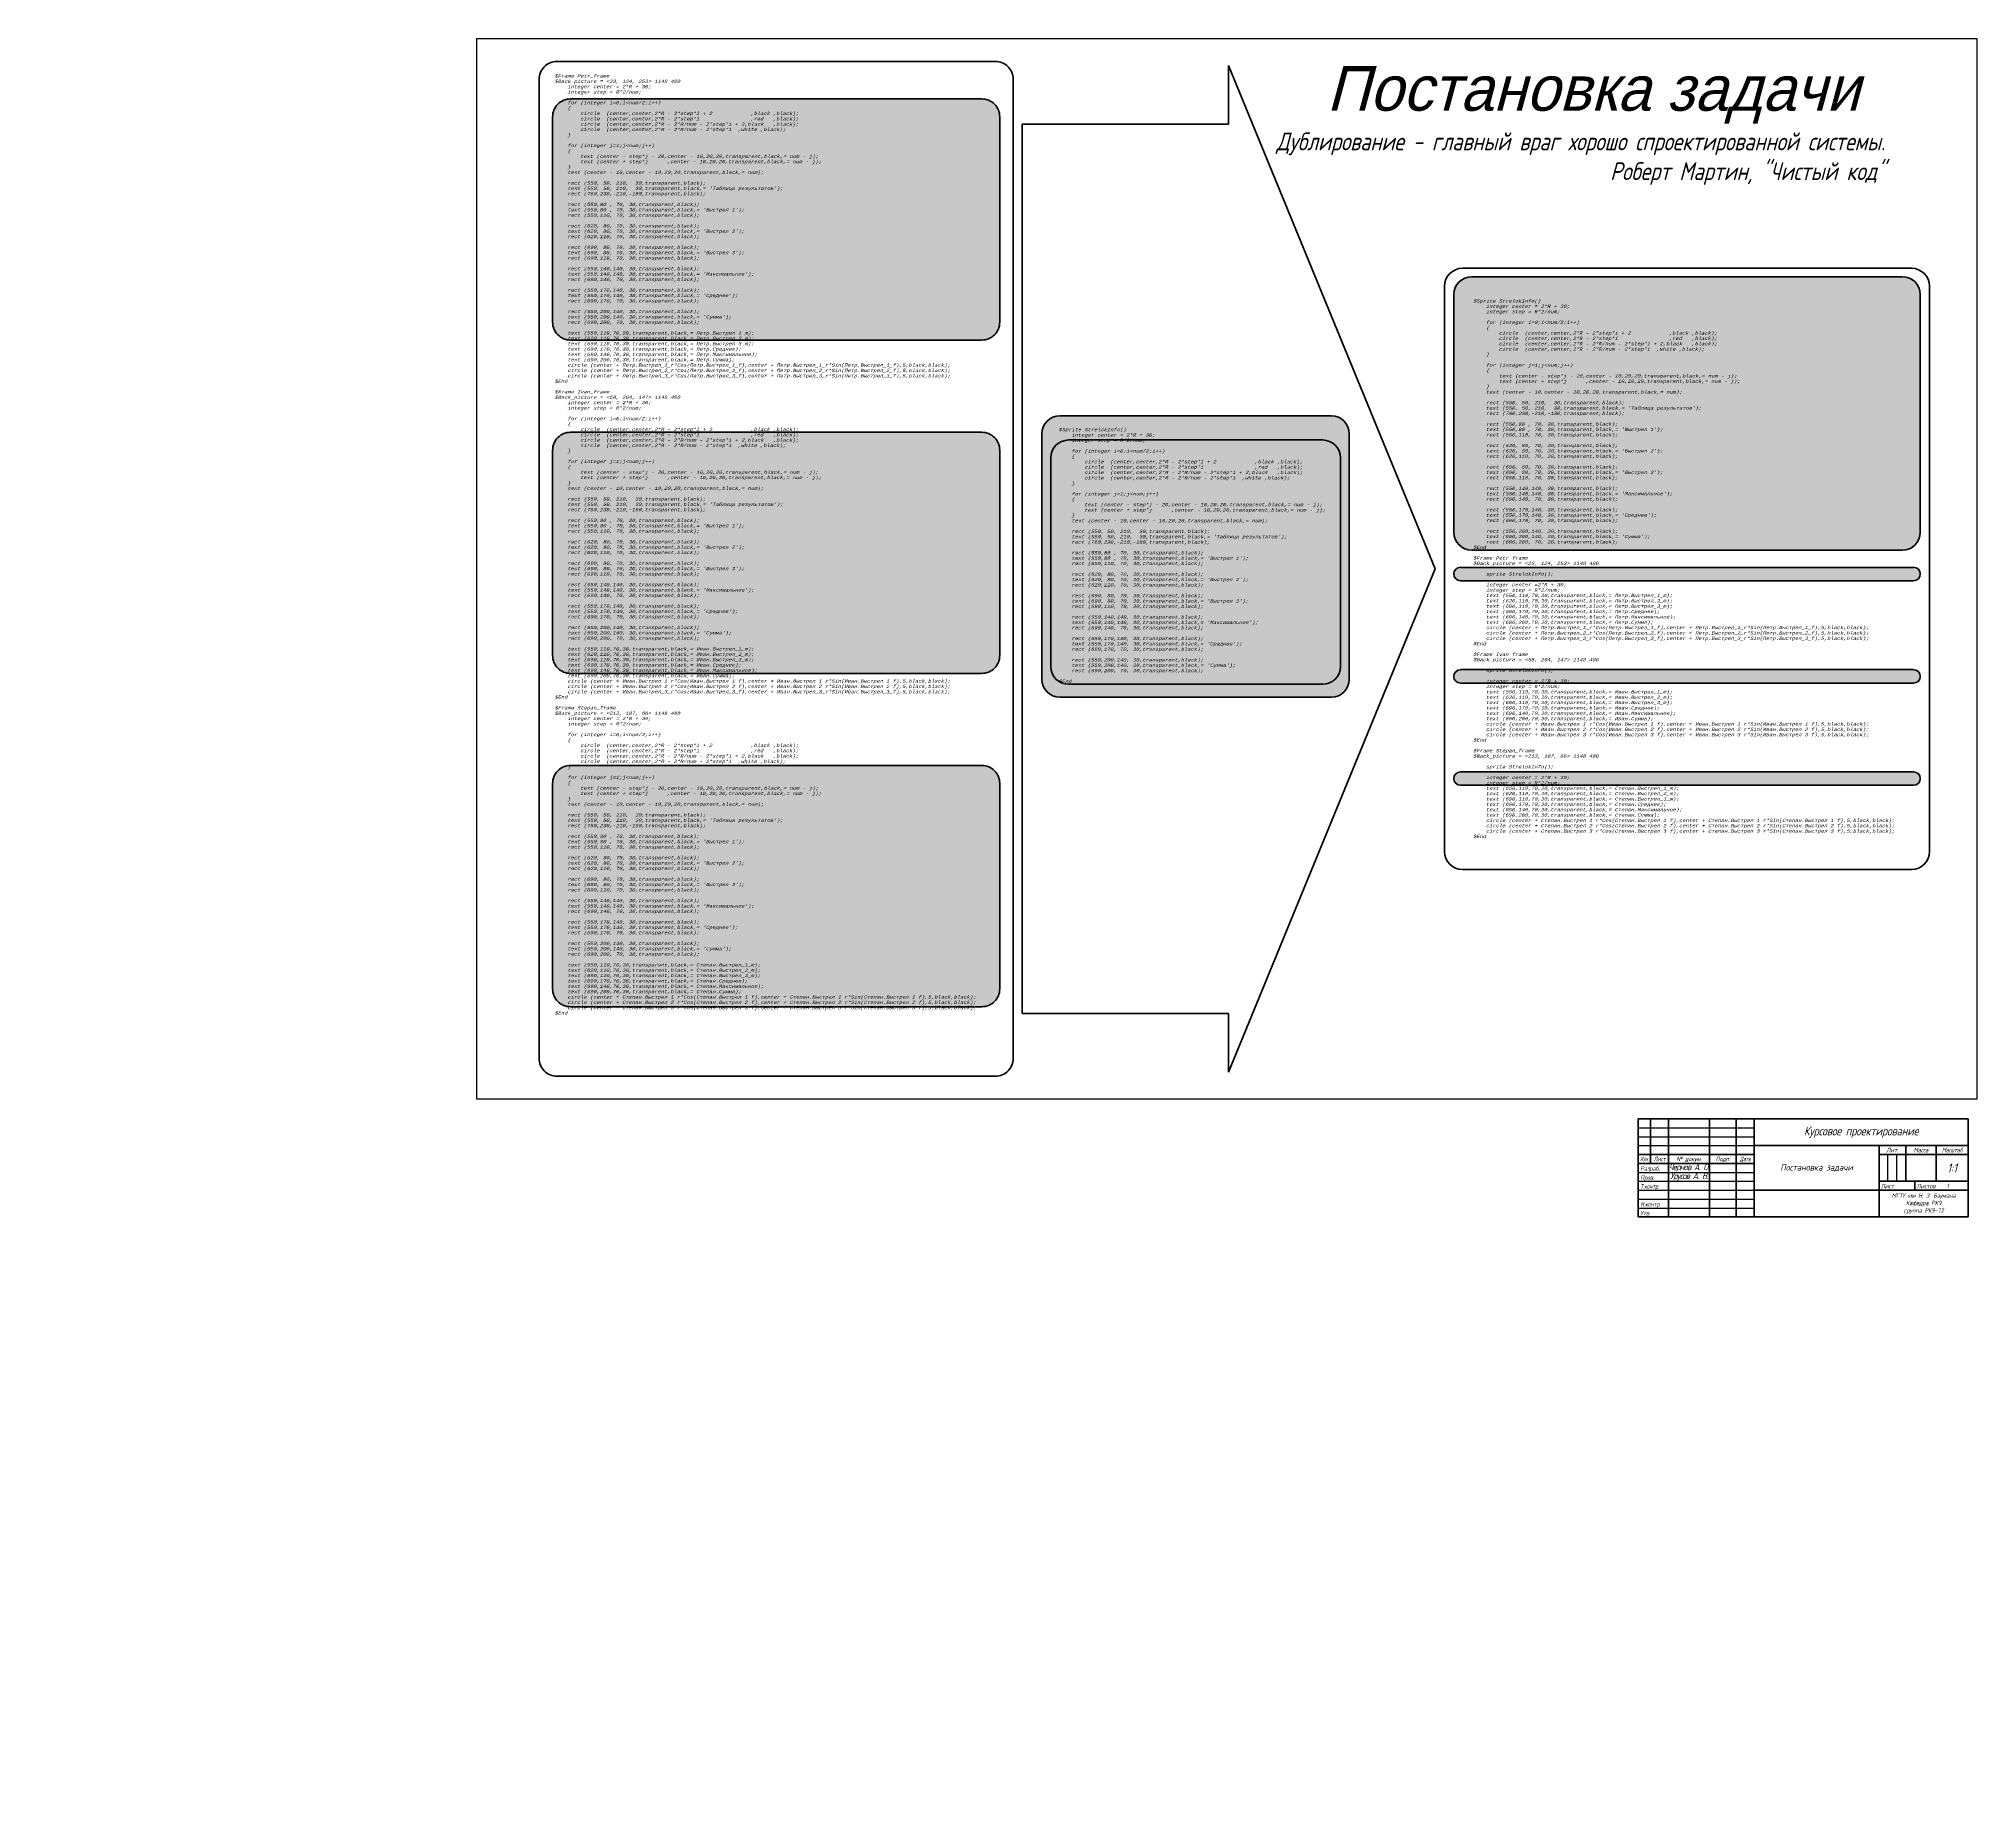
# Model space of a CAD drawing. Header units: millimetres. Extents: x -1205 to 3458, y 452 to 1430.
# Drawn here: x -1205 to -119, y 452 to 1430 of the extents above; entities that cross this region are included whole.
import ezdxf
from ezdxf.enums import TextEntityAlignment as Align

# ---------------------------------------------------------------- set-up
doc = ezdxf.new("R2010")
doc.units = ezdxf.units.MM
doc.layers.get('0').update_dxf_attribs({"lineweight": 100})
doc.styles.add('GOST 2.304', font='CS_Gost2304.shx', dxfattribs={"oblique": 15})

msp = doc.modelspace()

# ---------------------------------------------------------------- hatches: boundary and pattern name
at = {"true_color": 0xdf6358}
h = msp.add_hatch(color=13, dxfattribs=at)
h.paths.add_polyline_path([(-917.2, 1271, 0.414214), (-907.2, 1261), (-676.6, 1261, 0.414214), (-666.6, 1271), (-666.6, 1386.1, 0.414214), (-676.6, 1396.1), (-907.2, 1396.1, 0.414214), (-917.2, 1386.1)])
h.paths.add_polyline_path([(-1205.2, 1411), (-1050.3, 1411), (-1050.3, 825.9), (-1205.2, 825.9)], flags=9)
at = {"true_color": 0x9cbee8}
h = msp.add_hatch(color=151, dxfattribs=at)
h.paths.add_polyline_path([(-480.7, 1218.5), (-633, 1218.5, 0.414214), (-643, 1208.5), (-643, 1070.9, 0.414214), (-633, 1060.9), (-480.7, 1060.9, 0.414214), (-470.7, 1070.9), (-470.7, 1208.5, 0.414214)], flags=17)
h.paths.add_polyline_path([(-475.6, 1195), (-475.6, 1078.1, -0.414214), (-485.6, 1068.1), (-628, 1068.1, -0.414214), (-638, 1078.1), (-638, 1195, -0.414214), (-628, 1205), (-485.6, 1205, -0.414214)], flags=0)
h.paths.add_polyline_path([(-480.7, 1218.5), (-633, 1218.5, 0.414214), (-643, 1208.5), (-643, 1070.9, 0.414214), (-633, 1060.9), (-480.7, 1060.9, 0.414214), (-470.7, 1070.9), (-470.7, 1208.5, 0.414214)], flags=17)
h.paths.add_polyline_path([(-475.6, 1195), (-475.6, 1078.1, -0.414214), (-485.6, 1068.1), (-628, 1068.1, -0.414214), (-638, 1078.1), (-638, 1195, -0.414214), (-628, 1205), (-485.6, 1205, -0.414214)], flags=0)
h.paths.add_polyline_path([(-634, 1389.8), (-479.2, 1389.8), (-479.2, 1238.3), (-634, 1238.3)], flags=25)
h.paths.add_polyline_path([(-634, 1389.8), (-479.2, 1389.8), (-479.2, 1238.3), (-634, 1238.3)], flags=25)
at = {"true_color": 0xdf6358}
h = msp.add_hatch(color=13, dxfattribs=at)
h.paths.add_polyline_path([(-475.6, 1078.1), (-475.6, 1195, 0.414214), (-485.6, 1205), (-628, 1205, 0.414214), (-638, 1195), (-638, 1078.1, 0.414214), (-628, 1068.1), (-485.6, 1068.1, 0.414214)])
h.paths.add_polyline_path([(-634, 1389.8), (-479.2, 1389.8), (-479.2, 1238.3), (-634, 1238.3)], flags=9)
at = {"true_color": 0x9cbee8}
msp.add_hatch(color=151, dxfattribs=at).paths.add_polyline_path([(-150.7, 1286.5, 0.414214), (-160.7, 1296.5), (-402.1, 1296.5, 0.414214), (-412.1, 1286.5), (-412.1, 1153.3, 0.414214), (-402.1, 1143.3), (-160.7, 1143.3, 0.414214), (-150.7, 1153.3)])
at = {"true_color": 0xdf6358}
h = msp.add_hatch(color=13, dxfattribs=at)
h.paths.add_polyline_path([(-917.2, 1084.2, 0.414214), (-907.2, 1074.2), (-676.6, 1074.2, 0.414214), (-666.6, 1084.2), (-666.6, 1199.3, 0.414214), (-676.6, 1209.3), (-907.2, 1209.3, 0.414214), (-917.2, 1199.3)])
h.paths.add_polyline_path([(-1205.2, 1224.2), (-1050.3, 1224.2), (-1050.3, 639.1), (-1205.2, 639.1)], flags=9)
at = {"true_color": 0x9cbee8}
h = msp.add_hatch(color=151, dxfattribs=at)
h.paths.add_polyline_path([(-480.7, 1218.5), (-633, 1218.5, 0.414214), (-643, 1208.5), (-643, 1070.9, 0.414214), (-633, 1060.9), (-480.7, 1060.9, 0.414214), (-470.7, 1070.9), (-470.7, 1208.5, 0.414214)])
h.paths.add_polyline_path([(-475.6, 1195), (-475.6, 1078.1, -0.414214), (-485.6, 1068.1), (-628, 1068.1, -0.414214), (-638, 1078.1), (-638, 1195, -0.414214), (-628, 1205), (-485.6, 1205, -0.414214)], flags=16)
h = msp.add_hatch(color=151, dxfattribs=at)
h.paths.add_polyline_path([(-154.4, 1133.6), (-408.4, 1133.6, 1), (-408.4, 1126.1), (-154.4, 1126.1, 1)])
h.paths.add_polyline_path([(-154.4, 1076.3), (-408.4, 1076.3, 1), (-408.4, 1068.8), (-154.4, 1068.8, 1)])
h.paths.add_polyline_path([(-154.4, 1019.1), (-408.4, 1019.1, 1), (-408.4, 1011.5), (-154.4, 1011.5, 1)])
at = {"true_color": 0xdf6358}
h = msp.add_hatch(color=13, dxfattribs=at)
h.paths.add_polyline_path([(-917.2, 897.4, 0.414214), (-907.2, 887.4), (-676.6, 887.4, 0.414214), (-666.6, 897.4), (-666.6, 1012.6, 0.414214), (-676.6, 1022.6), (-907.2, 1022.6, 0.414214), (-917.2, 1012.6)])
h.paths.add_polyline_path([(-1205.2, 1037.4), (-1050.3, 1037.4), (-1050.3, 452.3), (-1205.2, 452.3)], flags=9)

# ---------------------------------------------------------------- linework, layer by layer
for p, q in [((-422.6, 1132.8), (-538.3, 1414.9)), ((-538.3, 1414.9), (-538.3, 1382)), ((-654, 883.6), (-654, 1382)), ((-538.3, 1382), (-654, 1382)), ((-407.3, 1301.2), (-155.5, 1301.2)), ((-417.3, 974.3), (-417.3, 1291.2)), ((-145.5, 1291.2), (-145.5, 974.3)), ((-422.6, 1132.8), (-538.3, 850.8)), ((-155.5, 964.3), (-407.3, 964.3)), ((-538.3, 883.6), (-654, 883.6)), ((-538.3, 850.8), (-538.3, 883.6))]:
    msp.add_line(p, q)
at = {"color": 5}
for p, q in [((-402.1, 1296.5), (-160.7, 1296.5)), ((-412.1, 1153.3), (-412.1, 1286.5)), ((-150.7, 1286.5), (-150.7, 1153.3)), ((-633, 1218.5), (-480.7, 1218.5)), ((-643, 1070.9), (-643, 1208.5)), ((-470.7, 1208.5), (-470.7, 1070.9)), ((-160.7, 1143.3), (-402.1, 1143.3)), ((-154.4, 1133.6), (-408.4, 1133.6)), ((-154.4, 1126.1), (-408.4, 1126.1)), ((-154.4, 1076.3), (-408.4, 1076.3)), ((-154.4, 1068.8), (-408.4, 1068.8)), ((-480.7, 1060.9), (-633, 1060.9)), ((-154.4, 1019.1), (-408.4, 1019.1)), ((-154.4, 1011.5), (-408.4, 1011.5))]:
    msp.add_line(p, q, dxfattribs=at)
at = {"color": 1}
for p, q in [((-628, 1205), (-485.6, 1205)), ((-638, 1078.1), (-638, 1195)), ((-475.6, 1195), (-475.6, 1078.1)), ((-485.6, 1068.1), (-628, 1068.1))]:
    msp.add_line(p, q, dxfattribs=at)
at = {"linetype": 'Continuous', "lineweight": 60}
for p, q in [((-308.8, 824.6), (-123.8, 824.6)), ((-308.8, 769.6), (-308.8, 824.6)), ((-301.8, 799.6), (-301.8, 824.6)), ((-291.8, 769.6), (-291.8, 824.6)), ((-268.8, 769.6), (-268.8, 824.6)), ((-253.8, 769.6), (-253.8, 824.6)), ((-243.8, 769.6), (-243.8, 824.6)), ((-123.8, 769.6), (-123.8, 824.6)), ((-308.8, 804.6), (-243.8, 804.6)), ((-243.8, 809.6), (-123.8, 809.6)), ((-173.8, 769.6), (-173.8, 809.6)), ((-173.8, 804.6), (-123.8, 804.6)), ((-158.8, 789.6), (-158.8, 809.6)), ((-141.8, 789.6), (-141.8, 809.6)), ((-308.8, 799.6), (-243.8, 799.6)), ((-243.8, 784.6), (-123.8, 784.6)), ((-173.8, 789.6), (-123.8, 789.6)), ((-153.8, 784.6), (-153.8, 789.6)), ((-308.8, 769.6), (-123.8, 769.6))]:
    msp.add_line(p, q, dxfattribs=at)
at = {"linetype": 'Continuous', "lineweight": 25}
for p, q in [((-308.8, 819.6), (-243.8, 819.6)), ((-308.8, 814.6), (-243.8, 814.6)), ((-308.8, 809.6), (-243.8, 809.6)), ((-168.8, 789.6), (-168.8, 804.6)), ((-163.8, 789.6), (-163.8, 804.6)), ((-308.8, 794.6), (-243.8, 794.6)), ((-308.8, 789.6), (-243.8, 789.6)), ((-308.8, 784.6), (-243.8, 784.6)), ((-308.8, 779.6), (-243.8, 779.6)), ((-308.8, 774.6), (-243.8, 774.6))]:
    msp.add_line(p, q, dxfattribs=at)
msp.add_lwpolyline([(-959.8, 835.8), (-118.8, 835.8), (-118.8, 1429.8), (-959.8, 1429.8), (-959.8, 835.8)], dxfattribs=at)
msp.add_lwpolyline([(-914.8, 1417.1), (-669, 1417.1, -0.414214), (-659, 1407.1), (-659, 858.5, -0.414214), (-669, 848.5), (-914.8, 848.5, -0.414214), (-924.8, 858.5), (-924.8, 1407.1, -0.414214)], format="xyb", close=True)
at = {"color": 1}
for points in [[(-907.2, 1396.1), (-676.6, 1396.1, -0.414214), (-666.6, 1386.1), (-666.6, 1271, -0.414214), (-676.6, 1261), (-907.2, 1261, -0.414214), (-917.2, 1271), (-917.2, 1386.1, -0.414214)], [(-907.2, 1209.3), (-676.6, 1209.3, -0.414214), (-666.6, 1199.3), (-666.6, 1084.2, -0.414214), (-676.6, 1074.2), (-907.2, 1074.2, -0.414214), (-917.2, 1084.2), (-917.2, 1199.3, -0.414214)], [(-907.2, 1022.6), (-676.6, 1022.6, -0.414214), (-666.6, 1012.6), (-666.6, 897.4, -0.414214), (-676.6, 887.4), (-907.2, 887.4, -0.414214), (-917.2, 897.4), (-917.2, 1012.6, -0.414214)]]:
    msp.add_lwpolyline(points, format="xyb", close=True, dxfattribs=at)
for centre, start, end in [((-407.3, 1291.2), 90, 180), ((-155.5, 1291.2), 0, 90), ((-407.3, 974.3), 180, 270), ((-155.5, 974.3), 270, 0)]:
    msp.add_arc(centre, 10, start, end)
at = {"color": 5}
for centre, radius, start, end in [((-402.1, 1286.5), 10, 90, 180), ((-160.7, 1286.5), 10, 0, 90), ((-633, 1208.5), 10, 90, 180), ((-480.7, 1208.5), 10, 0, 90), ((-402.1, 1153.3), 10, 180, 270), ((-160.7, 1153.3), 10, 270, 0), ((-408.4, 1129.9), 3.75, 90, 270), ((-154.4, 1129.9), 3.75, 270, 90), ((-408.4, 1072.5), 3.75, 90, 270), ((-154.4, 1072.5), 3.75, 270, 90), ((-633, 1070.9), 10, 180, 270), ((-480.7, 1070.9), 10, 270, 0), ((-408.4, 1015.3), 3.75, 90, 270), ((-154.4, 1015.3), 3.75, 270, 90)]:
    msp.add_arc(centre, radius, start, end, dxfattribs=at)
at = {"color": 1}
for centre, start, end in [((-628, 1195), 90, 180), ((-485.6, 1195), 0, 90), ((-628, 1078.1), 180, 270), ((-485.6, 1078.1), 270, 0)]:
    msp.add_arc(centre, 10, start, end, dxfattribs=at)

# ---------------------------------------------------------------- texts
at = {"linetype": 'Continuous', "lineweight": 25, "style": 'GOST 2.304', "oblique": 15}
for s, p in [('Лит.', (-166.3, 807.1)), ('Масса', (-150.3, 807.1)), ('№ докум.', (-280.3, 802.1)), ('Подп.', (-261.3, 802.1))]:
    msp.add_text(s, height=2.5, dxfattribs=at).set_placement(p, align=Align.MIDDLE_CENTER)
for s, width, p in [('Масштаб', 0.91954, (-132.8, 807.1)), ('Изм.', 0.75, (-305.3, 802.1)), ('Лист', 0.9, (-296.8, 802.1)), ('Дата', 0.8, (-248.8, 802.1))]:
    msp.add_text(s, height=2.5, dxfattribs=dict(at, width=width)).set_placement(p, align=Align.MIDDLE_CENTER)
for s, p in [('Разраб.', (-307.6, 795.5)), ('Пров.', (-307.6, 790.5)), ('Лист', (-172.8, 785.6)), ('Листов', (-152.8, 785.6)), ('Утв.', (-307.6, 770.5))]:
    msp.add_text(s, height=2.5, dxfattribs=at).set_placement(p)
for s, width, p in [('Т.контр.', 0.9, (-307.6, 785.5)), ('Н.контр.', 0.95, (-307.6, 775.5))]:
    msp.add_text(s, height=2.5, dxfattribs=dict(at, width=width)).set_placement(p)
at = {"style": 'GOST 2.304'}
for s, insert, char_height, width, attachment_point in [('{\\fCS Standard|b0|i0|c204|p34;Постановка задачи}', (-483.4, 1414.5), 25, 336.847, 1), ("{\\fCourier New|b0|i0|c0|p49;$Sprite StrelokInfo()\\P^Iinteger center = 2*R + 30;\\P^Iinteger step = R*2/num;\\P^I^I\\P^Ifor (integer i=0;i<num/2;i++)\\P^I\\{\\P^I^Icircle ^I(center,center,2*R - 2*step*i + 2^I^I^I ,black^I,black);\\P^I^Icircle ^I(center,center,2*R - 2*step*i^I^I^I^I ,red^I,black);\\P^I^Icircle ^I(center,center,2*R - 2*R/num - 2*step*i + 2,black^I,black);\\P^I^Icircle ^I(center,center,2*R - 2*R/num - 2*step*i^I ,white^I,black);\\P^I\\}\\P^I\\P^Ifor (integer j=1;j<num;j++)\\P^I\\{\\P^I^Itext (center - step*j - 20,center - 10,20,20,transparent,black,= num - j);\\P^I^Itext (center + step*j^I   ,center - 10,20,20,transparent,black,= num - j);\\P^I\\}\\P^Itext (center - 10,center - 10,20,20,transparent,black,= num);\\P^I\\P^Irect (550, 50, 210,  30,transparent,black);\\P^Itext (550, 50, 210,  30,transparent,black,= '\\fCourier New|b0|i0|c204|p49;Таблица результатов\\fCourier New|b0|i0|c0|p49;');\\P^Irect (760,230,-210,-180,transparent,black);\\P^I\\P^Irect (550,80 , 70, 30,transparent,black);\\P^Itext (550,80 , 70, 30,transparent,black,= '\\fCourier New|b0|i0|c204|p49;Выстрел \\fCourier New|b0|i0|c0|p49;1');\\P^Irect (550,110, 70, 30,transparent,black);\\P^I\\P^Irect (620, 80, 70, 30,transparent,black);\\P^Itext (620, 80, 70, 30,transparent,black,= '\\fCourier New|b0|i0|c204|p49;Выстрел \\fCourier New|b0|i0|c0|p49;2');\\P^Irect (620,110, 70, 30,transparent,black);\\P^I\\P^Irect (690, 80, 70, 30,transparent,black);\\P^Itext (690, 80, 70, 30,transparent,black,= '\\fCourier New|b0|i0|c204|p49;Выстрел \\fCourier New|b0|i0|c0|p49;3');\\P^Irect (690,110, 70, 30,transparent,black);\\P^I^I\\P^Irect (550,140,140, 30,transparent,black);\\P^Itext (550,140,140, 30,transparent,black,= '\\fCourier New|b0|i0|c204|p49;Максимальное\\fCourier New|b0|i0|c0|p49;');\\P^Irect (690,140, 70, 30,transparent,black);\\P^I\\P^Irect (550,170,140, 30,transparent,black);\\P^Itext (550,170,140, 30,transparent,black,= '\\fCourier New|b0|i0|c204|p49;Среднее\\fCourier New|b0|i0|c0|p49;');\\P^Irect (690,170, 70, 30,transparent,black);\\P^I^I\\P^Irect (550,200,140, 30,transparent,black);\\P^Itext (550,200,140, 30,transparent,black,= '\\fCourier New|b0|i0|c204|p49;Сумма\\fCourier New|b0|i0|c0|p49;');\\P^Irect (690,200, 70, 30,transparent,black);\\P$End\\P\\P$Frame Petr_frame \\P$Back_picture = <23, 124, 253> 1148 480\\P^I\\P^Isprite StrelokInfo();\\P\\P^Iinteger center =2*R + 30;\\P^Iinteger step = R*2/num;\\P^Itext (550,110,70,30,transparent,black,= \\fCourier New|b0|i0|c204|p49;Петр\\fCourier New|b0|i0|c0|p49;.\\fCourier New|b0|i0|c204|p49;Выстрел\\fCourier New|b0|i0|c0|p49;_1_m);\\P^Itext (620,110,70,30,transparent,black,= \\fCourier New|b0|i0|c204|p49;Петр\\fCourier New|b0|i0|c0|p49;.\\fCourier New|b0|i0|c204|p49;Выстрел\\fCourier New|b0|i0|c0|p49;_2_m);\\P^Itext (690,110,70,30,transparent,black,= \\fCourier New|b0|i0|c204|p49;Петр\\fCourier New|b0|i0|c0|p49;.\\fCourier New|b0|i0|c204|p49;Выстрел\\fCourier New|b0|i0|c0|p49;_3_m);^I\\P^Itext (690,170,70,30,transparent,black,= \\fCourier New|b0|i0|c204|p49;Петр\\fCourier New|b0|i0|c0|p49;.\\fCourier New|b0|i0|c204|p49;Среднее\\fCourier New|b0|i0|c0|p49;);\\P^Itext (690,140,70,30,transparent,black,= \\fCourier New|b0|i0|c204|p49;Петр\\fCourier New|b0|i0|c0|p49;.\\fCourier New|b0|i0|c204|p49;Максимальное\\fCourier New|b0|i0|c0|p49;);\\P^Itext (690,200,70,30,transparent,black,= \\fCourier New|b0|i0|c204|p49;Петр\\fCourier New|b0|i0|c0|p49;.\\fCourier New|b0|i0|c204|p49;Сумма\\fCourier New|b0|i0|c0|p49;);\\P^Icircle (center + \\fCourier New|b0|i0|c204|p49;Петр\\fCourier New|b0|i0|c0|p49;.\\fCourier New|b0|i0|c204|p49;Выстрел\\fCourier New|b0|i0|c0|p49;_1_r*Cos(\\fCourier New|b0|i0|c204|p49;Петр\\fCourier New|b0|i0|c0|p49;.\\fCourier New|b0|i0|c204|p49;Выстрел\\fCourier New|b0|i0|c0|p49;_1_f),center + \\fCourier New|b0|i0|c204|p49;Петр\\fCourier New|b0|i0|c0|p49;.\\fCourier New|b0|i0|c204|p49;Выстрел\\fCourier New|b0|i0|c0|p49;_1_r*Sin(\\fCourier New|b0|i0|c204|p49;Петр\\fCourier New|b0|i0|c0|p49;.\\fCourier New|b0|i0|c204|p49;Выстрел\\fCourier New|b0|i0|c0|p49;_1_f),5,black,black);\\P^Icircle (center + \\fCourier New|b0|i0|c204|p49;Петр\\fCourier New|b0|i0|c0|p49;.\\fCourier New|b0|i0|c204|p49;Выстрел\\fCourier New|b0|i0|c0|p49;_2_r*Cos(\\fCourier New|b0|i0|c204|p49;Петр\\fCourier New|b0|i0|c0|p49;.\\fCourier New|b0|i0|c204|p49;Выстрел\\fCourier New|b0|i0|c0|p49;_2_f),center + \\fCourier New|b0|i0|c204|p49;Петр\\fCourier New|b0|i0|c0|p49;.\\fCourier New|b0|i0|c204|p49;Выстрел\\fCourier New|b0|i0|c0|p49;_2_r*Sin(\\fCourier New|b0|i0|c204|p49;Петр\\fCourier New|b0|i0|c0|p49;.\\fCourier New|b0|i0|c204|p49;Выстрел\\fCourier New|b0|i0|c0|p49;_2_f),5,black,black);\\P^Icircle (center + \\fCourier New|b0|i0|c204|p49;Петр\\fCourier New|b0|i0|c0|p49;.\\fCourier New|b0|i0|c204|p49;Выстрел\\fCourier New|b0|i0|c0|p49;_3_r*Cos(\\fCourier New|b0|i0|c204|p49;Петр\\fCourier New|b0|i0|c0|p49;.\\fCourier New|b0|i0|c204|p49;Выстрел\\fCourier New|b0|i0|c0|p49;_3_f),center + \\fCourier New|b0|i0|c204|p49;Петр\\fCourier New|b0|i0|c0|p49;.\\fCourier New|b0|i0|c204|p49;Выстрел\\fCourier New|b0|i0|c0|p49;_3_r*Sin(\\fCourier New|b0|i0|c204|p49;Петр\\fCourier New|b0|i0|c0|p49;.\\fCourier New|b0|i0|c204|p49;Выстрел\\fCourier New|b0|i0|c0|p49;_3_f),5,black,black);\\P$End\\P\\P$Frame Ivan_frame \\P$Back_picture = <58, 204, 147> 1148 480\\P\\P^Isprite StrelokInfo();\\P\\P^Iinteger center = 2*R + 30;\\P^Iinteger step = R*2/num;\\P^Itext (550,110,70,30,transparent,black,= \\fCourier New|b0|i0|c204|p49;Иван\\fCourier New|b0|i0|c0|p49;.\\fCourier New|b0|i0|c204|p49;Выстрел\\fCourier New|b0|i0|c0|p49;_1_m);\\P^Itext (620,110,70,30,transparent,black,= \\fCourier New|b0|i0|c204|p49;Иван\\fCourier New|b0|i0|c0|p49;.\\fCourier New|b0|i0|c204|p49;Выстрел\\fCourier New|b0|i0|c0|p49;_2_m);\\P^Itext (690,110,70,30,transparent,black,= \\fCourier New|b0|i0|c204|p49;Иван\\fCourier New|b0|i0|c0|p49;.\\fCourier New|b0|i0|c204|p49;Выстрел\\fCourier New|b0|i0|c0|p49;_3_m);^I\\P^Itext (690,170,70,30,transparent,black,= \\fCourier New|b0|i0|c204|p49;Иван\\fCourier New|b0|i0|c0|p49;.\\fCourier New|b0|i0|c204|p49;Среднее\\fCourier New|b0|i0|c0|p49;);\\P^Itext (690,140,70,30,transparent,black,= \\fCourier New|b0|i0|c204|p49;Иван\\fCourier New|b0|i0|c0|p49;.\\fCourier New|b0|i0|c204|p49;Максимальное\\fCourier New|b0|i0|c0|p49;);\\P^Itext (690,200,70,30,transparent,black,= \\fCourier New|b0|i0|c204|p49;Иван\\fCourier New|b0|i0|c0|p49;.\\fCourier New|b0|i0|c204|p49;Сумма\\fCourier New|b0|i0|c0|p49;);\\P^Icircle (center + \\fCourier New|b0|i0|c204|p49;Иван\\fCourier New|b0|i0|c0|p49;.\\fCourier New|b0|i0|c204|p49;Выстрел\\fCourier New|b0|i0|c0|p49;_1_r*Cos(\\fCourier New|b0|i0|c204|p49;Иван\\fCourier New|b0|i0|c0|p49;.\\fCourier New|b0|i0|c204|p49;Выстрел\\fCourier New|b0|i0|c0|p49;_1_f),center + \\fCourier New|b0|i0|c204|p49;Иван\\fCourier New|b0|i0|c0|p49;.\\fCourier New|b0|i0|c204|p49;Выстрел\\fCourier New|b0|i0|c0|p49;_1_r*Sin(\\fCourier New|b0|i0|c204|p49;Иван\\fCourier New|b0|i0|c0|p49;.\\fCourier New|b0|i0|c204|p49;Выстрел\\fCourier New|b0|i0|c0|p49;_1_f),5,black,black);\\P^Icircle (center + \\fCourier New|b0|i0|c204|p49;Иван\\fCourier New|b0|i0|c0|p49;.\\fCourier New|b0|i0|c204|p49;Выстрел\\fCourier New|b0|i0|c0|p49;_2_r*Cos(\\fCourier New|b0|i0|c204|p49;Иван\\fCourier New|b0|i0|c0|p49;.\\fCourier New|b0|i0|c204|p49;Выстрел\\fCourier New|b0|i0|c0|p49;_2_f),center + \\fCourier New|b0|i0|c204|p49;Иван\\fCourier New|b0|i0|c0|p49;.\\fCourier New|b0|i0|c204|p49;Выстрел\\fCourier New|b0|i0|c0|p49;_2_r*Sin(\\fCourier New|b0|i0|c204|p49;Иван\\fCourier New|b0|i0|c0|p49;.\\fCourier New|b0|i0|c204|p49;Выстрел\\fCourier New|b0|i0|c0|p49;_2_f),5,black,black);\\P^Icircle (center + \\fCourier New|b0|i0|c204|p49;Иван\\fCourier New|b0|i0|c0|p49;.\\fCourier New|b0|i0|c204|p49;Выстрел\\fCourier New|b0|i0|c0|p49;_3_r*Cos(\\fCourier New|b0|i0|c204|p49;Иван\\fCourier New|b0|i0|c0|p49;.\\fCourier New|b0|i0|c204|p49;Выстрел\\fCourier New|b0|i0|c0|p49;_3_f),center + \\fCourier New|b0|i0|c204|p49;Иван\\fCourier New|b0|i0|c0|p49;.\\fCourier New|b0|i0|c204|p49;Выстрел\\fCourier New|b0|i0|c0|p49;_3_r*Sin(\\fCourier New|b0|i0|c204|p49;Иван\\fCourier New|b0|i0|c0|p49;.\\fCourier New|b0|i0|c204|p49;Выстрел\\fCourier New|b0|i0|c0|p49;_3_f),5,black,black);\\P$End\\P\\P$Frame Stepan_frame \\P$Back_picture = <213, 187, 66> 1148 480\\P\\P^Isprite StrelokInfo();\\P\\P^Iinteger center = 2*R + 30;\\P^Iinteger step = R*2/num;\\P^Itext (550,110,70,30,transparent,black,= \\fCourier New|b0|i0|c204|p49;Степан\\fCourier New|b0|i0|c0|p49;.\\fCourier New|b0|i0|c204|p49;Выстрел\\fCourier New|b0|i0|c0|p49;_1_m);\\P^Itext (620,110,70,30,transparent,black,= \\fCourier New|b0|i0|c204|p49;Степан\\fCourier New|b0|i0|c0|p49;.\\fCourier New|b0|i0|c204|p49;Выстрел\\fCourier New|b0|i0|c0|p49;_2_m);\\P^Itext (690,110,70,30,transparent,black,= \\fCourier New|b0|i0|c204|p49;Степан\\fCourier New|b0|i0|c0|p49;.\\fCourier New|b0|i0|c204|p49;Выстрел\\fCourier New|b0|i0|c0|p49;_3_m);^I\\P^Itext (690,170,70,30,transparent,black,= \\fCourier New|b0|i0|c204|p49;Степан\\fCourier New|b0|i0|c0|p49;.\\fCourier New|b0|i0|c204|p49;Среднее\\fCourier New|b0|i0|c0|p49;);\\P^Itext (690,140,70,30,transparent,black,= \\fCourier New|b0|i0|c204|p49;Степан\\fCourier New|b0|i0|c0|p49;.\\fCourier New|b0|i0|c204|p49;Максимальное\\fCourier New|b0|i0|c0|p49;);\\P^Itext (690,200,70,30,transparent,black,= \\fCourier New|b0|i0|c204|p49;Степан\\fCourier New|b0|i0|c0|p49;.\\fCourier New|b0|i0|c204|p49;Сумма\\fCourier New|b0|i0|c0|p49;);\\P^Icircle (center + \\fCourier New|b0|i0|c204|p49;Степан\\fCourier New|b0|i0|c0|p49;.\\fCourier New|b0|i0|c204|p49;Выстрел\\fCourier New|b0|i0|c0|p49;_1_r*Cos(\\fCourier New|b0|i0|c204|p49;Степан\\fCourier New|b0|i0|c0|p49;.\\fCourier New|b0|i0|c204|p49;Выстрел\\fCourier New|b0|i0|c0|p49;_1_f),center + \\fCourier New|b0|i0|c204|p49;Степан\\fCourier New|b0|i0|c0|p49;.\\fCourier New|b0|i0|c204|p49;Выстрел\\fCourier New|b0|i0|c0|p49;_1_r*Sin(\\fCourier New|b0|i0|c204|p49;Степан\\fCourier New|b0|i0|c0|p49;.\\fCourier New|b0|i0|c204|p49;Выстрел\\fCourier New|b0|i0|c0|p49;_1_f),5,black,black);\\P^Icircle (center + \\fCourier New|b0|i0|c204|p49;Степан\\fCourier New|b0|i0|c0|p49;.\\fCourier New|b0|i0|c204|p49;Выстрел\\fCourier New|b0|i0|c0|p49;_2_r*Cos(\\fCourier New|b0|i0|c204|p49;Степан\\fCourier New|b0|i0|c0|p49;.\\fCourier New|b0|i0|c204|p49;Выстрел\\fCourier New|b0|i0|c0|p49;_2_f),center + \\fCourier New|b0|i0|c204|p49;Степан\\fCourier New|b0|i0|c0|p49;.\\fCourier New|b0|i0|c204|p49;Выстрел\\fCourier New|b0|i0|c0|p49;_2_r*Sin(\\fCourier New|b0|i0|c204|p49;Степан\\fCourier New|b0|i0|c0|p49;.\\fCourier New|b0|i0|c204|p49;Выстрел\\fCourier New|b0|i0|c0|p49;_2_f),5,black,black);\\P^Icircle (center + \\fCourier New|b0|i0|c204|p49;Степан\\fCourier New|b0|i0|c0|p49;.\\fCourier New|b0|i0|c204|p49;Выстрел\\fCourier New|b0|i0|c0|p49;_3_r*Cos(\\fCourier New|b0|i0|c204|p49;Степан\\fCourier New|b0|i0|c0|p49;.\\fCourier New|b0|i0|c204|p49;Выстрел\\fCourier New|b0|i0|c0|p49;_3_f),center + \\fCourier New|b0|i0|c204|p49;Степан\\fCourier New|b0|i0|c0|p49;.\\fCourier New|b0|i0|c204|p49;Выстрел\\fCourier New|b0|i0|c0|p49;_3_r*Sin(\\fCourier New|b0|i0|c204|p49;Степан\\fCourier New|b0|i0|c0|p49;.\\fCourier New|b0|i0|c204|p49;Выстрел\\fCourier New|b0|i0|c0|p49;_3_f),5,black,black);\\P$End}", (-401.3, 1132.8), 1.8, 260.104, 4), ("{\\fCourier New|b0|i0|c0|p49;\\Q15;$Sprite StrelokInfo()\\P^Iinteger center = 2*R + 30;\\P^Iinteger step = R*2/num;\\P^I^I\\P^Ifor (integer i=0;i<num/2;i++)\\P^I\\{\\P^I^Icircle ^I(center,center,2*R - 2*step*i + 2^I^I^I ,black^I,black);\\P^I^Icircle ^I(center,center,2*R - 2*step*i^I^I^I^I ,red^I,black);\\P^I^Icircle ^I(center,center,2*R - 2*R/num - 2*step*i + 2,black^I,black);\\P^I^Icircle ^I(center,center,2*R - 2*R/num - 2*step*i^I ,white^I,black);\\P^I\\}\\P^I\\P^Ifor (integer j=1;j<num;j++)\\P^I\\{\\P^I^Itext (center - step*j - 20,center - 10,20,20,transparent,black,= num - j);\\P^I^Itext (center + step*j^I   ,center - 10,20,20,transparent,black,= num - j);\\P^I\\}\\P^Itext (center - 10,center - 10,20,20,transparent,black,= num);\\P^I\\P^Irect (550, 50, 210,  30,transparent,black);\\P^Itext (550, 50, 210,  30,transparent,black,= '\\fCourier New|b0|i0|c204|p49;Таблица результатов\\fCourier New|b0|i0|c0|p49;');\\P^Irect (760,230,-210,-180,transparent,black);\\P^I\\P^Irect (550,80 , 70, 30,transparent,black);\\P^Itext (550,80 , 70, 30,transparent,black,= '\\fCourier New|b0|i0|c204|p49;Выстрел \\fCourier New|b0|i0|c0|p49;1');\\P^Irect (550,110, 70, 30,transparent,black);\\P^I\\P^Irect (620, 80, 70, 30,transparent,black);\\P^Itext (620, 80, 70, 30,transparent,black,= '\\fCourier New|b0|i0|c204|p49;Выстрел \\fCourier New|b0|i0|c0|p49;2');\\P^Irect (620,110, 70, 30,transparent,black);\\P^I\\P^Irect (690, 80, 70, 30,transparent,black);\\P^Itext (690, 80, 70, 30,transparent,black,= '\\fCourier New|b0|i0|c204|p49;Выстрел \\fCourier New|b0|i0|c0|p49;3');\\P^Irect (690,110, 70, 30,transparent,black);\\P^I^I\\P^Irect (550,140,140, 30,transparent,black);\\P^Itext (550,140,140, 30,transparent,black,= '\\fCourier New|b0|i0|c204|p49;Максимальное\\fCourier New|b0|i0|c0|p49;');\\P^Irect (690,140, 70, 30,transparent,black);\\P^I\\P^Irect (550,170,140, 30,transparent,black);\\P^Itext (550,170,140, 30,transparent,black,= '\\fCourier New|b0|i0|c204|p49;Среднее\\fCourier New|b0|i0|c0|p49;');\\P^Irect (690,170, 70, 30,transparent,black);\\P^I^I\\P^Irect (550,200,140, 30,transparent,black);\\P^Itext (550,200,140, 30,transparent,black,= '\\fCourier New|b0|i0|c204|p49;Сумма\\fCourier New|b0|i0|c0|p49;');\\P^Irect (690,200, 70, 30,transparent,black);\\P\\P$End}", (-633.6, 1140.2), 1.8, 317.725, 4)]:
    msp.add_mtext(s, dxfattribs=dict(at, insert=insert, char_height=char_height, width=width, attachment_point=attachment_point))
at = {"color": 2, "insert": (-916.1, 1409.9), "char_height": 1.8, "attachment_point": 1, "style": 'GOST 2.304'}
msp.add_mtext_dynamic_manual_height_columns("{\\fCourier New|b0|i0|c204|p49;\\C7;\\c1;$Frame Petr_frame \\P$Back_picture = <23, 124, 253> 1148 480\\P^Iinteger center = 2*R + 30;\\P^Iinteger step = R*2/num;\\P^I^I\\P^Ifor (integer i=0;i<num/2;i++)\\P^I\\{\\P^I^Icircle ^I(center,center,2*R - 2*step*i + 2^I^I^I ,black^I,black);\\P^I^Icircle ^I(center,center,2*R - 2*step*i^I^I^I^I ,red^I,black);\\P^I^Icircle ^I(center,center,2*R - 2*R/num - 2*step*i + 2,black^I,black);\\P^I^Icircle ^I(center,center,2*R - 2*R/num - 2*step*i^I ,white^I,black);\\P^I\\}\\P^I\\P^Ifor (integer j=1;j<num;j++)\\P^I\\{\\P^I^Itext (center - step*j - 20,center - 10,20,20,transparent,black,= num - j);\\P^I^Itext (center + step*j^I   ,center - 10,20,20,transparent,black,= num - j);\\P^I\\}\\P^Itext (center - 10,center - 10,20,20,transparent,black,= num);\\P^I\\P^Irect (550, 50, 210,  30,transparent,black);\\P^Itext (550, 50, 210,  30,transparent,black,= 'Таблица результатов');\\P^Irect (760,230,-210,-180,transparent,black);\\P^I\\P^Irect (550,80 , 70, 30,transparent,black);\\P^Itext (550,80 , 70, 30,transparent,black,= 'Выстрел 1');\\P^Irect (550,110, 70, 30,transparent,black);\\P^I\\P^Irect (620, 80, 70, 30,transparent,black);\\P^Itext (620, 80, 70, 30,transparent,black,= 'Выстрел 2');\\P^Irect (620,110, 70, 30,transparent,black);\\P^I\\P^Irect (690, 80, 70, 30,transparent,black);\\P^Itext (690, 80, 70, 30,transparent,black,= 'Выстрел 3');\\P^Irect (690,110, 70, 30,transparent,black);\\P^I^I\\P^Irect (550,140,140, 30,transparent,black);\\P^Itext (550,140,140, 30,transparent,black,= 'Максимальное');\\P^Irect (690,140, 70, 30,transparent,black);\\P^I\\P^Irect (550,170,140, 30,transparent,black);\\P^Itext (550,170,140, 30,transparent,black,= 'Среднее');\\P^Irect (690,170, 70, 30,transparent,black);\\P^I^I\\P^Irect (550,200,140, 30,transparent,black);\\P^Itext (550,200,140, 30,transparent,black,= 'Сумма');\\P^Irect (690,200, 70, 30,transparent,black);\\P\\P^Itext (550,110,70,30,transparent,black,= Петр.Выстрел_1_m);\\P^Itext (620,110,70,30,transparent,black,= Петр.Выстрел_2_m);\\P^Itext (690,110,70,30,transparent,black,= Петр.Выстрел_3_m);^I\\P^Itext (690,170,70,30,transparent,black,= Петр.Среднее);\\P^Itext (690,140,70,30,transparent,black,= Петр.Максимальное);\\P^Itext (690,200,70,30,transparent,black,= Петр.Сумма);\\P^Icircle (center + Петр.Выстрел_1_r*Cos(Петр.Выстрел_1_f),center + Петр.Выстрел_1_r*Sin(Петр.Выстрел_1_f),5,black,black);\\P^Icircle (center + Петр.Выстрел_2_r*Cos(Петр.Выстрел_2_f),center + Петр.Выстрел_2_r*Sin(Петр.Выстрел_2_f),5,black,black);\\P^Icircle (center + Петр.Выстрел_3_r*Cos(Петр.Выстрел_3_f),center + Петр.Выстрел_3_r*Sin(Петр.Выстрел_3_f),5,black,black);\\P$End\\P\\P$Frame Ivan_frame \\P$Back_picture = <58, 204, 147> 1148 480\\P^Iinteger center = 2*R + 30;\\P^Iinteger step = R*2/num;\\P^I^I\\P^Ifor (integer i=0;i<num/2;i++)\\P^I\\{\\P^I^Icircle ^I(center,center,2*R - 2*step*i + 2^I^I^I ,black^I,black);\\P^I^Icircle ^I(center,center,2*R - 2*step*i^I^I^I^I ,red^I,black);\\P^I^Icircle ^I(center,center,2*R - 2*R/num - 2*step*i + 2,black^I,black);\\P^I^Icircle ^I(center,center,2*R - 2*R/num - 2*step*i^I ,white^I,black);\\P^I\\}\\P^I\\P^Ifor (integer j=1;j<num;j++)\\P^I\\{\\P^I^Itext (center - step*j - 20,center - 10,20,20,transparent,black,= num - j);\\P^I^Itext (center + step*j^I   ,center - 10,20,20,transparent,black,= num - j);\\P^I\\}\\P^Itext (center - 10,center - 10,20,20,transparent,black,= num);\\P^I\\P^Irect (550, 50, 210,  30,transparent,black);\\P^Itext (550, 50, 210,  30,transparent,black,= 'Таблица результатов');\\P^Irect (760,230,-210,-180,transparent,black);\\P^I\\P^Irect (550,80 , 70, 30,transparent,black);\\P^Itext (550,80 , 70, 30,transparent,black,= 'Выстрел 1');\\P^Irect (550,110, 70, 30,transparent,black);\\P^I\\P^Irect (620, 80, 70, 30,transparent,black);\\P^Itext (620, 80, 70, 30,transparent,black,= 'Выстрел 2');\\P^Irect (620,110, 70, 30,transparent,black);\\P^I\\P^Irect (690, 80, 70, 30,transparent,black);\\P^Itext (690, 80, 70, 30,transparent,black,= 'Выстрел 3');\\P^Irect (690,110, 70, 30,transparent,black);\\P^I^I\\P^Irect (550,140,140, 30,transparent,black);\\P^Itext (550,140,140, 30,transparent,black,= 'Максимальное');\\P^Irect (690,140, 70, 30,transparent,black);\\P^I\\P^Irect (550,170,140, 30,transparent,black);\\P^Itext (550,170,140, 30,transparent,black,= 'Среднее');\\P^Irect (690,170, 70, 30,transparent,black);\\P^I^I\\P^Irect (550,200,140, 30,transparent,black);\\P^Itext (550,200,140, 30,transparent,black,= 'Сумма');\\P^Irect (690,200, 70, 30,transparent,black);\\P\\P^Itext (550,110,70,30,transparent,black,= Иван.Выстрел_1_m);\\P^Itext (620,110,70,30,transparent,black,= Иван.Выстрел_2_m);\\P^Itext (690,110,70,30,transparent,black,= Иван.Выстрел_3_m);^I\\P^Itext (690,170,70,30,transparent,black,= Иван.Среднее);\\P^Itext (690,140,70,30,transparent,black,= Иван.Максимальное);\\P^Itext (690,200,70,30,transparent,black,= Иван.Сумма);\\P^Icircle (center + Иван.Выстрел_1_r*Cos(Иван.Выстрел_1_f),center + Иван.Выстрел_1_r*Sin(Иван.Выстрел_1_f),5,black,black);\\P^Icircle (center + Иван.Выстрел_2_r*Cos(Иван.Выстрел_2_f),center + Иван.Выстрел_2_r*Sin(Иван.Выстрел_2_f),5,black,black);\\P^Icircle (center + Иван.Выстрел_3_r*Cos(Иван.Выстрел_3_f),center + Иван.Выстрел_3_r*Sin(Иван.Выстрел_3_f),5,black,black);\\P$End\\P\\P$Frame Stepan_frame \\P$Back_picture = <213, 187, 66> 1148 480\\P^Iinteger center = 2*R + 30;\\P^Iinteger step = R*2/num;\\P^I^I\\P^Ifor (integer i=0;i<num/2;i++)\\P^I\\{\\P^I^Icircle ^I(center,center,2*R - 2*step*i + 2^I^I^I ,black^I,black);\\P^I^Icircle ^I(center,center,2*R - 2*step*i^I^I^I^I ,red^I,black);\\P^I^Icircle ^I(center,center,2*R - 2*R/num - 2*step*i + 2,black^I,black);\\P^I^Icircle ^I(center,center,2*R - 2*R/num - 2*step*i^I ,white^I,black);\\P^I\\}\\P^I\\P^Ifor (integer j=1;j<num;j++)\\P^I\\{\\P^I^Itext (center - step*j - 20,center - 10,20,20,transparent,black,= num - j);\\P^I^Itext (center + step*j^I   ,center - 10,20,20,transparent,black,= num - j);\\P^I\\}\\P^Itext (center - 10,center - 10,20,20,transparent,black,= num);\\P^I\\P^Irect (550, 50, 210,  30,transparent,black);\\P^Itext (550, 50, 210,  30,transparent,black,= 'Таблица результатов');\\P^Irect (760,230,-210,-180,transparent,black);\\P^I\\P^Irect (550,80 , 70, 30,transparent,black);\\P^Itext (550,80 , 70, 30,transparent,black,= 'Выстрел 1');\\P^Irect (550,110, 70, 30,transparent,black);\\P^I\\P^Irect (620, 80, 70, 30,transparent,black);\\P^Itext (620, 80, 70, 30,transparent,black,= 'Выстрел 2');\\P^Irect (620,110, 70, 30,transparent,black);\\P^I\\P^Irect (690, 80, 70, 30,transparent,black);\\P^Itext (690, 80, 70, 30,transparent,black,= 'Выстрел 3');\\P^Irect (690,110, 70, 30,transparent,black);\\P^I^I\\P^Irect (550,140,140, 30,transparent,black);\\P^Itext (550,140,140, 30,transparent,black,= 'Максимальное');\\P^Irect (690,140, 70, 30,transparent,black);\\P^I\\P^Irect (550,170,140, 30,transparent,black);\\P^Itext (550,170,140, 30,transparent,black,= 'Среднее');\\P^Irect (690,170, 70, 30,transparent,black);\\P^I^I\\P^Irect (550,200,140, 30,transparent,black);\\P^Itext (550,200,140, 30,transparent,black,= 'Сумма');\\P^Irect (690,200, 70, 30,transparent,black);\\P\\P^Itext (550,110,70,30,transparent,black,= Степан.Выстрел_1_m);\\P^Itext (620,110,70,30,transparent,black,= Степан.Выстрел_2_m);\\P^Itext (690,110,70,30,transparent,black,= Степан.Выстрел_3_m);^I\\P^Itext (690,170,70,30,transparent,black,= Степан.Среднее);\\P^Itext (690,140,70,30,transparent,black,= Степан.Максимальное);\\P^Itext (690,200,70,30,transparent,black,= Степан.Сумма);\\P^Icircle (center + Степан.Выстрел_1_r*Cos(Степан.Выстрел_1_f),center + Степан.Выстрел_1_r*Sin(Степан.Выстрел_1_f),5,black,black);\\P^Icircle (center + Степан.Выстрел_2_r*Cos(Степан.Выстрел_2_f),center + Степан.Выстрел_2_r*Sin(Степан.Выстрел_2_f),5,black,black);\\P^Icircle (center + Степан.Выстрел_3_r*Cos(Степан.Выстрел_3_f),center + Степан.Выстрел_3_r*Sin(Степан.Выстрел_3_f),5,black,black);\\P$End}", width=601.007, gutter_width=12.5, heights=[0], dxfattribs=at)
at = {"lineweight": 30, "style": 'GOST 2.304'}
for s, insert, char_height, width, attachment_point in [('Дублирование - главный враг хорошо спроектированной системы.\\PРоберт Мартин, "Чистый код"', (-170.4, 1377.3), 10, 350.437, 3), ('Курсовое проектирование', (-183.8, 817.1), 5, 120, 5), ('{\\T0.75;Чернов А. О.}', (-280.3, 797.1), 3.5, 23, 5), ('{\\T0.8;Урусов А. В.}', (-280.3, 792.1), 3.5, 23, 5), ('Постановка задачи', (-208.8, 797.1), 3.5, 70, 5), ('1:1', (-132.8, 797.1), 5, 18, 5), ('МГТУ им Н. Э. Баумана\\PКафедра РК9\\Pгруппа РК9-72', (-148.8, 777.1), 2.5, 50, 5), ('1', (-135.3, 787.1), 2.5, 7.995, 5)]:
    msp.add_mtext(s, dxfattribs=dict(at, insert=insert, char_height=char_height, width=width, attachment_point=attachment_point))

doc.saveas('drawing.dxf')
